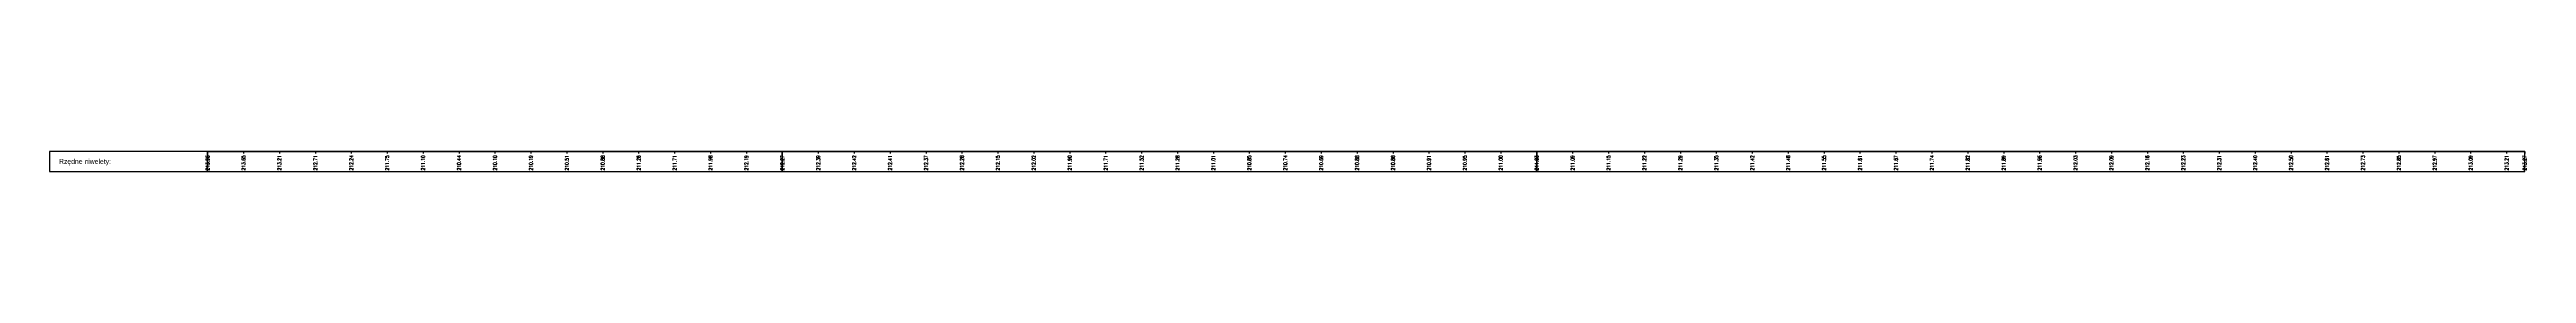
# Model space of a CAD drawing. Header units: metres. Extents: x 7399493 to 7407015, y 5696902 to 5712236.
# Drawn here: x 7405465 to 7406844, y 5697724 to 5697735 of the extents above; entities that cross this region are included whole.
import ezdxf

# ---------------------------------------------------------------- set-up
doc = ezdxf.new("R2010")
doc.units = ezdxf.units.M
doc.layers.add('pomoc', color=140, linetype='Continuous')
doc.styles.add('simplex 0.80', font='simplex.shx', dxfattribs={"width": 0.8})

msp = doc.modelspace()

# ---------------------------------------------------------------- linework, layer by layer
at = {"layer": 'pomoc', "color": 7, "linetype": 'Continuous', "lineweight": -3}
for p, q in [((7405552.8, 5697735.5), (7405872.6, 5697735.5)), ((7405869.6, 5697735.5), (7405872.6, 5697735.5)), ((7405872.8, 5697735.5), (7406292.8, 5697735.5)), ((7406292.8, 5697735.5), (7406842.9, 5697735.5)), ((7406839.9, 5697735.5), (7406842.9, 5697735.5))]:
    msp.add_line(p, q, dxfattribs=at)
at = {"layer": 'pomoc', "color": 1, "linetype": 'Continuous', "lineweight": -3}
for p, q in [((7405552.8, 5697735.5), (7405552.8, 5697734.4)), ((7405572.8, 5697735.5), (7405572.8, 5697734.4)), ((7405592.8, 5697735.5), (7405592.8, 5697734.4)), ((7405612.8, 5697735.5), (7405612.8, 5697734.4)), ((7405632.8, 5697735.5), (7405632.8, 5697734.4)), ((7405652.8, 5697735.5), (7405652.8, 5697734.4)), ((7405672.8, 5697735.5), (7405672.8, 5697734.4)), ((7405692.8, 5697735.5), (7405692.8, 5697734.4)), ((7405712.8, 5697735.5), (7405712.8, 5697734.4)), ((7405732.8, 5697735.5), (7405732.8, 5697734.4)), ((7405752.8, 5697735.5), (7405752.8, 5697734.4)), ((7405772.8, 5697735.5), (7405772.8, 5697734.4)), ((7405792.8, 5697735.5), (7405792.8, 5697734.4)), ((7405812.8, 5697735.5), (7405812.8, 5697734.4)), ((7405832.8, 5697735.5), (7405832.8, 5697734.4)), ((7405852.8, 5697735.5), (7405852.8, 5697734.4)), ((7405872.8, 5697735.5), (7405872.8, 5697734.4)), ((7405892.8, 5697735.5), (7405892.8, 5697734.4)), ((7405912.8, 5697735.5), (7405912.8, 5697734.4)), ((7405932.8, 5697735.5), (7405932.8, 5697734.4)), ((7405952.8, 5697735.5), (7405952.8, 5697734.4)), ((7405972.8, 5697735.5), (7405972.8, 5697734.4)), ((7405992.8, 5697735.5), (7405992.8, 5697734.4)), ((7406012.8, 5697735.5), (7406012.8, 5697734.4)), ((7406032.8, 5697735.5), (7406032.8, 5697734.4)), ((7406052.8, 5697735.5), (7406052.8, 5697734.4)), ((7406072.8, 5697735.5), (7406072.8, 5697734.4)), ((7406092.8, 5697735.5), (7406092.8, 5697734.4)), ((7406112.8, 5697735.5), (7406112.8, 5697734.4)), ((7406132.8, 5697735.5), (7406132.8, 5697734.4)), ((7406152.8, 5697735.5), (7406152.8, 5697734.4)), ((7406172.8, 5697735.5), (7406172.8, 5697734.4)), ((7406192.8, 5697735.5), (7406192.8, 5697734.4)), ((7406212.8, 5697735.5), (7406212.8, 5697734.4)), ((7406232.8, 5697735.5), (7406232.8, 5697734.4)), ((7406252.8, 5697735.5), (7406252.8, 5697734.4)), ((7406272.8, 5697735.5), (7406272.8, 5697734.4)), ((7406312.8, 5697735.5), (7406312.8, 5697734.4)), ((7406332.8, 5697735.5), (7406332.8, 5697734.4)), ((7406352.8, 5697735.5), (7406352.8, 5697734.4)), ((7406372.8, 5697735.5), (7406372.8, 5697734.4)), ((7406392.8, 5697735.5), (7406392.8, 5697734.4)), ((7406412.8, 5697735.5), (7406412.8, 5697734.4)), ((7406432.8, 5697735.5), (7406432.8, 5697734.4)), ((7406452.8, 5697735.5), (7406452.8, 5697734.4)), ((7406472.8, 5697735.5), (7406472.8, 5697734.4)), ((7406492.8, 5697735.5), (7406492.8, 5697734.4)), ((7406512.8, 5697735.5), (7406512.8, 5697734.4)), ((7406532.8, 5697735.5), (7406532.8, 5697734.4)), ((7406552.8, 5697735.5), (7406552.8, 5697734.4)), ((7406572.8, 5697735.5), (7406572.8, 5697734.4)), ((7406592.8, 5697735.5), (7406592.8, 5697734.4)), ((7406612.8, 5697735.5), (7406612.8, 5697734.4)), ((7406632.8, 5697735.5), (7406632.8, 5697734.4)), ((7406652.8, 5697735.5), (7406652.8, 5697734.4)), ((7406672.8, 5697735.5), (7406672.8, 5697734.4)), ((7406692.8, 5697735.5), (7406692.8, 5697734.4)), ((7406712.8, 5697735.5), (7406712.8, 5697734.4)), ((7406732.8, 5697735.5), (7406732.8, 5697734.4)), ((7406752.8, 5697735.5), (7406752.8, 5697734.4)), ((7406772.8, 5697735.5), (7406772.8, 5697734.4)), ((7406792.8, 5697735.5), (7406792.8, 5697734.4)), ((7406812.8, 5697735.5), (7406812.8, 5697734.4)), ((7406832.8, 5697735.5), (7406832.8, 5697734.4)), ((7406842.9, 5697735.5), (7406842.9, 5697734.4))]:
    msp.add_line(p, q, dxfattribs=at)
at = {"layer": 'pomoc', "color": 7, "linetype": 'Continuous', "lineweight": -3}
for points in [[(7405552.8, 5697724.5), (7405552.8, 5697735.5), (7405464.8, 5697735.5), (7405464.8, 5697724.5)], [(7405552.8, 5697724.5), (7405872.8, 5697724.5), (7405872.8, 5697735.5), (7405552.8, 5697735.5)], [(7405872.8, 5697724.5), (7406292.8, 5697724.5), (7406292.8, 5697735.5), (7405872.8, 5697735.5)], [(7406292.8, 5697724.5), (7406842.9, 5697724.5), (7406842.9, 5697735.5), (7406292.8, 5697735.5)]]:
    msp.add_3dface(points, dxfattribs=at)

# ---------------------------------------------------------------- texts
at = {"layer": 'pomoc', "color": 7, "linetype": 'Continuous', "lineweight": -3, "insert": (7405470.1, 5697729.6), "char_height": 2.75, "attachment_point": 4}
msp.add_mtext('Rzędne niwelety:', dxfattribs=at)
at = {"layer": 'pomoc', "color": 1, "linetype": 'Continuous', "lineweight": -3, "char_height": 2, "attachment_point": 6, "rotation": 90, "style": 'simplex 0.80'}
for s, insert in [('213.96', (7405552.8, 5697733.4)), ('213.65', (7405572.8, 5697733.4)), ('213.21', (7405592.8, 5697733.4)), ('212.71', (7405612.8, 5697733.4)), ('212.24', (7405632.8, 5697733.4)), ('211.75', (7405652.8, 5697733.4)), ('211.10', (7405672.8, 5697733.4)), ('210.44', (7405692.8, 5697733.4)), ('210.10', (7405712.8, 5697733.4)), ('210.19', (7405732.8, 5697733.4)), ('210.51', (7405752.8, 5697733.4)), ('210.88', (7405772.8, 5697733.4)), ('211.26', (7405792.8, 5697733.4)), ('211.71', (7405812.8, 5697733.4)), ('211.98', (7405832.8, 5697733.4)), ('212.19', (7405852.8, 5697733.4)), ('212.27', (7405872.8, 5697733.4)), ('212.39', (7405892.8, 5697733.4)), ('212.42', (7405912.8, 5697733.4)), ('212.41', (7405932.8, 5697733.4)), ('212.37', (7405952.8, 5697733.4)), ('212.28', (7405972.8, 5697733.4)), ('212.15', (7405992.8, 5697733.4)), ('212.02', (7406012.8, 5697733.4)), ('211.90', (7406032.8, 5697733.4)), ('211.71', (7406052.8, 5697733.4)), ('211.52', (7406072.8, 5697733.4)), ('211.28', (7406092.8, 5697733.4)), ('211.01', (7406112.8, 5697733.4)), ('210.85', (7406132.8, 5697733.4)), ('210.74', (7406152.8, 5697733.4)), ('210.69', (7406172.8, 5697733.4)), ('210.88', (7406192.8, 5697733.4)), ('210.88', (7406212.8, 5697733.4)), ('210.91', (7406232.8, 5697733.4)), ('210.95', (7406252.8, 5697733.4)), ('211.00', (7406272.8, 5697733.4)), ('211.03', (7406292.8, 5697733.4)), ('211.09', (7406312.8, 5697733.4)), ('211.15', (7406332.8, 5697733.4)), ('211.22', (7406352.8, 5697733.4)), ('211.29', (7406372.8, 5697733.4)), ('211.35', (7406392.8, 5697733.4)), ('211.42', (7406412.8, 5697733.4)), ('211.48', (7406432.8, 5697733.4)), ('211.55', (7406452.8, 5697733.4)), ('211.61', (7406472.8, 5697733.4)), ('211.67', (7406492.8, 5697733.4)), ('211.74', (7406512.8, 5697733.4)), ('211.82', (7406532.8, 5697733.4)), ('211.89', (7406552.8, 5697733.4)), ('211.96', (7406572.8, 5697733.4)), ('212.03', (7406592.8, 5697733.4)), ('212.09', (7406612.8, 5697733.4)), ('212.16', (7406632.8, 5697733.4)), ('212.23', (7406652.8, 5697733.4)), ('212.31', (7406672.8, 5697733.4)), ('212.40', (7406692.8, 5697733.4)), ('212.50', (7406712.8, 5697733.4)), ('212.61', (7406732.8, 5697733.4)), ('212.73', (7406752.8, 5697733.4)), ('212.85', (7406772.8, 5697733.4)), ('212.97', (7406792.8, 5697733.4)), ('213.09', (7406812.8, 5697733.4)), ('213.21', (7406832.8, 5697733.4)), ('213.27', (7406842.9, 5697733.4))]:
    msp.add_mtext(s, dxfattribs=dict(at, insert=insert))

doc.saveas('drawing.dxf')
